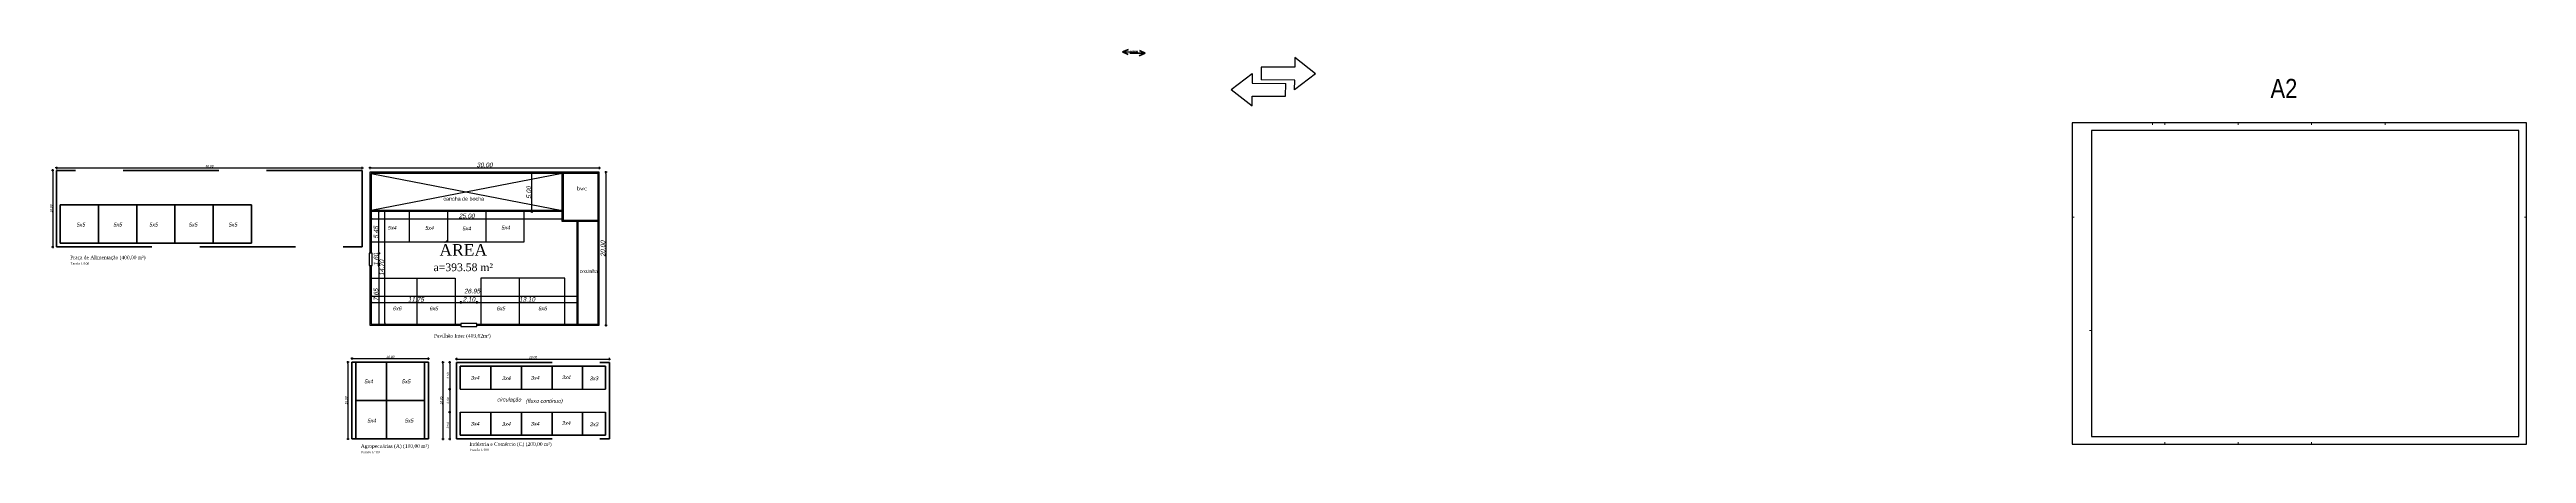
# Model space of a CAD drawing. Header units: metres. Extents: x 2113 to 5678, y -2764 to 956.
# Drawn here: x 3650 to 3974, y 90.9 to 143.7 of the extents above; entities that cross this region are included whole.
import ezdxf

# ---------------------------------------------------------------- set-up
doc = ezdxf.new("R2010")
doc.units = ezdxf.units.M
doc.header["$MEASUREMENT"] = 0
doc.linetypes.add('DASHED2', pattern=[0.375, 0.25, -0.125])
for name, color, linetype in [('COTASOK', 1, 'Continuous'), ('HACHURAS', 8, 'Continuous'), ('PAREDE', 7, 'Continuous'), ('TELHADO', 6, 'Continuous'), ('TextoÁreas', 7, 'Continuous')]:
    doc.layers.add(name, color=color, linetype=linetype)
doc.layers.add('Marcas Prancha', color=254, linetype='Continuous', lineweight=5)
doc.styles.add('JEF', font='times.ttf', dxfattribs={"height": 0.3})
doc.styles.add('ROMANS', font='romans.shx')
doc.styles.get("Standard").update_dxf_attribs({"font": 'arial.ttf'})
doc.styles.add('TimesNewRoman', font='times.ttf')
doc.styles.add('util2000', font='arial.ttf', dxfattribs={"oblique": 12.000028})
doc.dimstyles.new('int_1-50_m_MS_50', dxfattribs={"dimscale": 0.05, "dimtxt": 3, "dimasz": 1.5, "dimexe": 1, "dimexo": 0, "dimgap": 0.75, "dimtad": 1, "dimzin": 1, "dimdsep": 46, "dimtxsty": 'util2000', "dimblk": '_U2_SETA01', "dimcen": 1.5, "dimse1": 1, "dimse2": 1, "dimclrd": 1, "dimclre": 1, "dimclrt": 1, "dimazin": 3, "dimtfac": 1, "dimtix": 1, "dimtmove": 1, "dimatfit": 3, "dimldrblk": '_U2_SETA02', "dimfxl": 1, "dimtzin": 12, "dimarcsym": 0})

# ---------------------------------------------------------------- blocks, each defined once
blk = doc.blocks.new('_U2_SETA01')
at = {"color": 0}
for p, q in [((-1, 0), (1, 0)), ((0, -1), (0, 1))]:
    blk.add_line(p, q, dxfattribs=at)
blk.add_line((-0.5, -0.5), (0.5, 0.5))
blk = doc.blocks.new('*D135')
at = {"layer": 'Defpoints', "color": 0, "ltscale": 0.3, "transparency": 16777216}
for p in [(3691.93, 127.65), (3721.94, 128.22), (3721.94, 127.65)]:
    blk.add_point(p, dxfattribs=at)
at = {"layer": 'PAREDE', "color": 1, "lineweight": -2, "ltscale": 0.3, "transparency": 16777216}
blk.add_line((3692.08, 128.22), (3721.79, 128.22), dxfattribs=at)
at = {"layer": 'PAREDE', "color": 1, "lineweight": -2, "ltscale": 0.3, "transparency": 16777216, "xscale": 0.15, "yscale": 0.15, "zscale": 0.15, "rotation": 180}
blk.add_blockref('_U2_SETA01', (3691.93, 128.22), dxfattribs=at)
at = {"layer": 'PAREDE', "color": 1, "lineweight": -2, "ltscale": 0.3, "transparency": 16777216, "xscale": 0.15, "yscale": 0.15, "zscale": 0.15}
blk.add_blockref('_U2_SETA01', (3721.94, 128.22), dxfattribs=at)
at = {"layer": 'PAREDE', "color": 1, "ltscale": 0.3, "transparency": 16777216, "insert": (3706.93, 128.6), "char_height": 0.3, "attachment_point": 5, "style": 'util2000'}
blk.add_mtext('{\\H2x;30.00}', dxfattribs=at)
blk = doc.blocks.new('_U2_SETA02')
blk.add_solid([(-1, -0.2), (0, 0), (-1, 0.2)])
blk = doc.blocks.new('*D176')
at = {"layer": 'Defpoints', "color": 0, "ltscale": 0.3, "transparency": 16777216}
for p in [(3692.23, 115.45), (3692.08, 107.8), (3693.11, 107.8)]:
    blk.add_point(p, dxfattribs=at)
at = {"layer": 'PAREDE', "color": 1, "lineweight": -2, "ltscale": 0.3, "transparency": 16777216}
blk.add_line((3693.11, 115.3), (3693.11, 107.95), dxfattribs=at)
at = {"layer": 'PAREDE', "color": 1, "lineweight": -2, "ltscale": 0.3, "transparency": 16777216, "xscale": 0.15, "yscale": 0.15, "zscale": 0.15}
for p, rotation in [((3693.11, 115.45), 90), ((3693.11, 107.8), 270)]:
    blk.add_blockref('_U2_SETA01', p, dxfattribs=dict(at, rotation=rotation))
at = {"layer": 'PAREDE', "color": 1, "ltscale": 0.3, "transparency": 16777216, "insert": (3692.73, 111.63), "char_height": 0.3, "attachment_point": 5, "rotation": 90, "style": 'util2000'}
blk.add_mtext('{\\H2x;7.65}', dxfattribs=at)
blk = doc.blocks.new('*D177')
at = {"layer": 'Defpoints', "color": 0, "ltscale": 0.3, "transparency": 16777216}
for p in [(3692.23, 117.05), (3693.11, 117.05), (3692.23, 115.45)]:
    blk.add_point(p, dxfattribs=at)
at = {"layer": 'PAREDE', "color": 1, "lineweight": -2, "ltscale": 0.3, "transparency": 16777216}
for p, q in [((3693.11, 117.2), (3693.11, 117.35)), ((3693.11, 115.45), (3693.11, 117.05)), ((3693.11, 115.3), (3693.11, 115.15))]:
    blk.add_line(p, q, dxfattribs=at)
at = {"layer": 'PAREDE', "color": 1, "lineweight": -2, "ltscale": 0.3, "transparency": 16777216, "xscale": 0.15, "yscale": 0.15, "zscale": 0.15}
for p, rotation in [((3693.11, 117.05), 270), ((3693.11, 115.45), 90)]:
    blk.add_blockref('_U2_SETA01', p, dxfattribs=dict(at, rotation=rotation))
at = {"layer": 'PAREDE', "color": 1, "ltscale": 0.3, "transparency": 16777216, "insert": (3692.73, 116.25), "char_height": 0.3, "attachment_point": 5, "rotation": 90, "style": 'util2000'}
blk.add_mtext('{\\H2x;1.60}', dxfattribs=at)
blk = doc.blocks.new('*D178')
at = {"layer": 'Defpoints', "color": 0, "ltscale": 0.3, "transparency": 16777216}
for p in [(3692.23, 122.5), (3693.11, 122.5), (3692.23, 117.05)]:
    blk.add_point(p, dxfattribs=at)
at = {"layer": 'PAREDE', "color": 1, "lineweight": -2, "ltscale": 0.3, "transparency": 16777216}
blk.add_line((3693.11, 117.2), (3693.11, 122.35), dxfattribs=at)
at = {"layer": 'PAREDE', "color": 1, "lineweight": -2, "ltscale": 0.3, "transparency": 16777216, "xscale": 0.15, "yscale": 0.15, "zscale": 0.15}
for p, rotation in [((3693.11, 122.5), 90), ((3693.11, 117.05), 270)]:
    blk.add_blockref('_U2_SETA01', p, dxfattribs=dict(at, rotation=rotation))
at = {"layer": 'PAREDE', "color": 1, "ltscale": 0.3, "transparency": 16777216, "insert": (3692.73, 119.78), "char_height": 0.3, "attachment_point": 5, "rotation": 90, "style": 'util2000'}
blk.add_mtext('{\\H2x;5.45}', dxfattribs=at)
blk = doc.blocks.new('*D136')
at = {"layer": 'Defpoints', "color": 0, "ltscale": 0.3, "transparency": 16777216}
for p in [(3721.94, 127.65), (3721.96, 107.65), (3722.79, 107.65)]:
    blk.add_point(p, dxfattribs=at)
at = {"layer": 'PAREDE', "color": 1, "lineweight": -2, "ltscale": 0.3, "transparency": 16777216}
blk.add_line((3722.79, 127.5), (3722.79, 107.8), dxfattribs=at)
at = {"layer": 'PAREDE', "color": 1, "lineweight": -2, "ltscale": 0.3, "transparency": 16777216, "xscale": 0.15, "yscale": 0.15, "zscale": 0.15}
for p, rotation in [((3722.79, 127.65), 90), ((3722.79, 107.65), 270)]:
    blk.add_blockref('_U2_SETA01', p, dxfattribs=dict(at, rotation=rotation))
at = {"layer": 'PAREDE', "color": 1, "ltscale": 0.3, "transparency": 16777216, "insert": (3722.41, 117.65), "char_height": 0.3, "attachment_point": 5, "rotation": 90, "style": 'util2000'}
blk.add_mtext('{\\H2x;20.00}', dxfattribs=at)
blk = doc.blocks.new('*D179')
at = {"layer": 'Defpoints', "color": 0, "ltscale": 0.3, "transparency": 16777216}
for p in [(3713.09, 127.5), (3713.55, 127.5), (3713.55, 122.5)]:
    blk.add_point(p, dxfattribs=at)
at = {"layer": 'PAREDE', "color": 1, "lineweight": -2, "ltscale": 0.3, "transparency": 16777216}
blk.add_line((3713.09, 122.65), (3713.09, 127.35), dxfattribs=at)
at = {"layer": 'PAREDE', "color": 1, "lineweight": -2, "ltscale": 0.3, "transparency": 16777216, "xscale": 0.15, "yscale": 0.15, "zscale": 0.15}
for p, rotation in [((3713.09, 127.5), 90), ((3713.09, 122.5), 270)]:
    blk.add_blockref('_U2_SETA01', p, dxfattribs=dict(at, rotation=rotation))
at = {"layer": 'PAREDE', "color": 1, "ltscale": 0.3, "transparency": 16777216, "insert": (3712.71, 125), "char_height": 0.3, "attachment_point": 5, "rotation": 90, "style": 'util2000'}
blk.add_mtext('{\\H2x;5.00}', dxfattribs=at)
blk = doc.blocks.new('*D137')
at = {"layer": 'Defpoints', "color": 0, "ltscale": 0.3, "transparency": 16777216}
for p in [(3703.83, 110.67), (3705.93, 110.67), (3705.93, 110.63)]:
    blk.add_point(p, dxfattribs=at)
at = {"layer": 'PAREDE', "color": 1, "lineweight": -2, "ltscale": 0.3, "transparency": 16777216}
blk.add_line((3703.98, 110.63), (3705.78, 110.63), dxfattribs=at)
at = {"layer": 'PAREDE', "color": 1, "lineweight": -2, "ltscale": 0.3, "transparency": 16777216, "xscale": 0.15, "yscale": 0.15, "zscale": 0.15, "rotation": 180}
blk.add_blockref('_U2_SETA01', (3703.83, 110.63), dxfattribs=at)
at = {"layer": 'PAREDE', "color": 1, "lineweight": -2, "ltscale": 0.3, "transparency": 16777216, "xscale": 0.15, "yscale": 0.15, "zscale": 0.15}
blk.add_blockref('_U2_SETA01', (3705.93, 110.63), dxfattribs=at)
at = {"layer": 'PAREDE', "color": 1, "ltscale": 0.3, "transparency": 16777216, "insert": (3704.88, 111.02), "char_height": 0.3, "attachment_point": 5, "style": 'util2000'}
blk.add_mtext('{\\H2x;2.10}', dxfattribs=at)
blk = doc.blocks.new('*D138')
at = {"layer": 'Defpoints', "color": 0, "ltscale": 0.3, "transparency": 16777216}
for p in [(3693.86, 122.5), (3694.66, 122.5), (3694.66, 107.8)]:
    blk.add_point(p, dxfattribs=at)
at = {"layer": 'PAREDE', "color": 1, "lineweight": -2, "ltscale": 0.3, "transparency": 16777216}
blk.add_line((3693.86, 107.95), (3693.86, 122.35), dxfattribs=at)
at = {"layer": 'PAREDE', "color": 1, "lineweight": -2, "ltscale": 0.3, "transparency": 16777216, "xscale": 0.15, "yscale": 0.15, "zscale": 0.15}
for p, rotation in [((3693.86, 122.5), 90), ((3693.86, 107.8), 270)]:
    blk.add_blockref('_U2_SETA01', p, dxfattribs=dict(at, rotation=rotation))
at = {"layer": 'PAREDE', "color": 1, "ltscale": 0.3, "transparency": 16777216, "insert": (3693.48, 115.15), "char_height": 0.3, "attachment_point": 5, "rotation": 90, "style": 'util2000'}
blk.add_mtext('{\\H2x;14.70}', dxfattribs=at)
blk = doc.blocks.new('*D139')
at = {"layer": 'Defpoints', "color": 0, "ltscale": 0.3, "transparency": 16777216}
for p in [(3692.08, 111.11), (3703.83, 110.63), (3703.83, 107.89)]:
    blk.add_point(p, dxfattribs=at)
at = {"layer": 'PAREDE', "color": 1, "lineweight": -2, "ltscale": 0.3, "transparency": 16777216}
blk.add_line((3692.23, 110.63), (3703.68, 110.63), dxfattribs=at)
at = {"layer": 'PAREDE', "color": 1, "lineweight": -2, "ltscale": 0.3, "transparency": 16777216, "xscale": 0.15, "yscale": 0.15, "zscale": 0.15, "rotation": 180}
blk.add_blockref('_U2_SETA01', (3692.08, 110.63), dxfattribs=at)
at = {"layer": 'PAREDE', "color": 1, "lineweight": -2, "ltscale": 0.3, "transparency": 16777216, "xscale": 0.15, "yscale": 0.15, "zscale": 0.15}
blk.add_blockref('_U2_SETA01', (3703.83, 110.63), dxfattribs=at)
at = {"layer": 'PAREDE', "color": 1, "ltscale": 0.3, "transparency": 16777216, "insert": (3697.95, 111.02), "char_height": 0.3, "attachment_point": 5, "style": 'util2000'}
blk.add_mtext('{\\H2x;11.75}', dxfattribs=at)
blk = doc.blocks.new('*D140')
at = {"layer": 'Defpoints', "color": 0, "ltscale": 0.3, "transparency": 16777216}
for p in [(3719.02, 110.63), (3705.93, 107.89), (3719.02, 108.45)]:
    blk.add_point(p, dxfattribs=at)
at = {"layer": 'PAREDE', "color": 1, "lineweight": -2, "ltscale": 0.3, "transparency": 16777216}
blk.add_line((3706.08, 110.63), (3718.87, 110.63), dxfattribs=at)
at = {"layer": 'PAREDE', "color": 1, "lineweight": -2, "ltscale": 0.3, "transparency": 16777216, "xscale": 0.15, "yscale": 0.15, "zscale": 0.15, "rotation": 180}
blk.add_blockref('_U2_SETA01', (3705.93, 110.63), dxfattribs=at)
at = {"layer": 'PAREDE', "color": 1, "lineweight": -2, "ltscale": 0.3, "transparency": 16777216, "xscale": 0.15, "yscale": 0.15, "zscale": 0.15}
blk.add_blockref('_U2_SETA01', (3719.02, 110.63), dxfattribs=at)
at = {"layer": 'PAREDE', "color": 1, "ltscale": 0.3, "transparency": 16777216, "insert": (3712.48, 111.02), "char_height": 0.3, "attachment_point": 5, "style": 'util2000'}
blk.add_mtext('{\\H2x;13.10}', dxfattribs=at)
blk = doc.blocks.new('*D141')
at = {"layer": 'Defpoints', "color": 0, "ltscale": 0.3, "transparency": 16777216}
for p in [(3692.08, 111.18), (3719.02, 111.45), (3719.02, 111.18)]:
    blk.add_point(p, dxfattribs=at)
at = {"layer": 'PAREDE', "color": 1, "lineweight": -2, "ltscale": 0.3, "transparency": 16777216}
blk.add_line((3692.23, 111.45), (3718.87, 111.45), dxfattribs=at)
at = {"layer": 'PAREDE', "color": 1, "lineweight": -2, "ltscale": 0.3, "transparency": 16777216, "xscale": 0.15, "yscale": 0.15, "zscale": 0.15, "rotation": 180}
blk.add_blockref('_U2_SETA01', (3692.08, 111.45), dxfattribs=at)
at = {"layer": 'PAREDE', "color": 1, "lineweight": -2, "ltscale": 0.3, "transparency": 16777216, "xscale": 0.15, "yscale": 0.15, "zscale": 0.15}
blk.add_blockref('_U2_SETA01', (3719.02, 111.45), dxfattribs=at)
at = {"layer": 'PAREDE', "color": 1, "ltscale": 0.3, "transparency": 16777216, "insert": (3705.3, 112.11), "char_height": 0.3, "attachment_point": 5, "style": 'util2000'}
blk.add_mtext('{\\H2x;26.95}', dxfattribs=at)
blk = doc.blocks.new('*D142')
at = {"layer": 'Defpoints', "color": 0, "ltscale": 0.3, "transparency": 16777216}
for p in [(3692.08, 122.5), (3717.08, 122.5), (3717.08, 121.55)]:
    blk.add_point(p, dxfattribs=at)
at = {"layer": 'PAREDE', "color": 1, "lineweight": -2, "ltscale": 0.3, "transparency": 16777216}
blk.add_line((3692.23, 121.55), (3716.93, 121.55), dxfattribs=at)
at = {"layer": 'PAREDE', "color": 1, "lineweight": -2, "ltscale": 0.3, "transparency": 16777216, "xscale": 0.15, "yscale": 0.15, "zscale": 0.15, "rotation": 180}
blk.add_blockref('_U2_SETA01', (3692.08, 121.55), dxfattribs=at)
at = {"layer": 'PAREDE', "color": 1, "lineweight": -2, "ltscale": 0.3, "transparency": 16777216, "xscale": 0.15, "yscale": 0.15, "zscale": 0.15}
blk.add_blockref('_U2_SETA01', (3717.08, 121.55), dxfattribs=at)
at = {"layer": 'PAREDE', "color": 1, "ltscale": 0.3, "transparency": 16777216, "insert": (3704.58, 121.93), "char_height": 0.3, "attachment_point": 5, "style": 'util2000'}
blk.add_mtext('{\\H2x;25.00}', dxfattribs=at)
blk = doc.blocks.new('*D143')
at = {"layer": 'Defpoints', "color": 0, "ltscale": 0.3, "transparency": 16777216}
for p in [(3650.92, 127.89), (3690.93, 128.22), (3690.93, 128.22)]:
    blk.add_point(p, dxfattribs=at)
at = {"layer": 'PAREDE', "color": 1, "lineweight": -2, "ltscale": 0.3, "transparency": 16777216}
blk.add_line((3651.07, 128.22), (3690.78, 128.22), dxfattribs=at)
at = {"layer": 'PAREDE', "color": 1, "lineweight": -2, "ltscale": 0.3, "transparency": 16777216, "xscale": 0.15, "yscale": 0.15, "zscale": 0.15, "rotation": 180}
blk.add_blockref('_U2_SETA01', (3650.92, 128.22), dxfattribs=at)
at = {"layer": 'PAREDE', "color": 1, "lineweight": -2, "ltscale": 0.3, "transparency": 16777216, "xscale": 0.15, "yscale": 0.15, "zscale": 0.15}
blk.add_blockref('_U2_SETA01', (3690.93, 128.22), dxfattribs=at)
at = {"layer": 'PAREDE', "color": 1, "ltscale": 0.3, "transparency": 16777216, "insert": (3670.93, 128.45), "char_height": 0.3, "attachment_point": 5, "style": 'util2000'}
blk.add_mtext('40.00', dxfattribs=at)
blk = doc.blocks.new('*D144')
at = {"layer": 'Defpoints', "color": 0, "ltscale": 0.3, "transparency": 16777216}
for p in [(3650.92, 127.89), (3650.45, 117.89), (3650.92, 117.89)]:
    blk.add_point(p, dxfattribs=at)
at = {"layer": 'PAREDE', "color": 1, "lineweight": -2, "ltscale": 0.3, "transparency": 16777216}
blk.add_line((3650.45, 127.74), (3650.45, 118.04), dxfattribs=at)
at = {"layer": 'PAREDE', "color": 1, "lineweight": -2, "ltscale": 0.3, "transparency": 16777216, "xscale": 0.15, "yscale": 0.15, "zscale": 0.15}
for p, rotation in [((3650.45, 127.89), 90), ((3650.45, 117.89), 270)]:
    blk.add_blockref('_U2_SETA01', p, dxfattribs=dict(at, rotation=rotation))
at = {"layer": 'PAREDE', "color": 1, "ltscale": 0.3, "transparency": 16777216, "insert": (3650.23, 122.89), "char_height": 0.3, "attachment_point": 5, "rotation": 90, "style": 'util2000'}
blk.add_mtext('10.00', dxfattribs=at)
blk = doc.blocks.new('*D165')
at = {"layer": 'Defpoints', "color": 0, "ltscale": 0.3, "transparency": 16777216}
for p in [(3689.58, 102.8), (3699.58, 103.28), (3699.58, 102.8)]:
    blk.add_point(p, dxfattribs=at)
at = {"layer": 'PAREDE', "color": 1, "lineweight": -2, "ltscale": 0.3, "transparency": 16777216}
blk.add_line((3689.73, 103.28), (3699.43, 103.28), dxfattribs=at)
at = {"layer": 'PAREDE', "color": 1, "lineweight": -2, "ltscale": 0.3, "transparency": 16777216, "xscale": 0.15, "yscale": 0.15, "zscale": 0.15, "rotation": 180}
blk.add_blockref('_U2_SETA01', (3689.58, 103.28), dxfattribs=at)
at = {"layer": 'PAREDE', "color": 1, "lineweight": -2, "ltscale": 0.3, "transparency": 16777216, "xscale": 0.15, "yscale": 0.15, "zscale": 0.15}
blk.add_blockref('_U2_SETA01', (3699.58, 103.28), dxfattribs=at)
at = {"layer": 'PAREDE', "color": 1, "ltscale": 0.3, "transparency": 16777216, "insert": (3694.58, 103.51), "char_height": 0.3, "attachment_point": 5, "style": 'util2000'}
blk.add_mtext('10.00', dxfattribs=at)
blk = doc.blocks.new('*D166')
at = {"layer": 'Defpoints', "color": 0, "ltscale": 0.3, "transparency": 16777216}
for p in [(3689.58, 102.8), (3689.05, 92.8), (3689.58, 92.8)]:
    blk.add_point(p, dxfattribs=at)
at = {"layer": 'PAREDE', "color": 1, "lineweight": -2, "ltscale": 0.3, "transparency": 16777216}
blk.add_line((3689.05, 102.65), (3689.05, 92.95), dxfattribs=at)
at = {"layer": 'PAREDE', "color": 1, "lineweight": -2, "ltscale": 0.3, "transparency": 16777216, "xscale": 0.15, "yscale": 0.15, "zscale": 0.15}
for p, rotation in [((3689.05, 102.8), 90), ((3689.05, 92.8), 270)]:
    blk.add_blockref('_U2_SETA01', p, dxfattribs=dict(at, rotation=rotation))
at = {"layer": 'PAREDE', "color": 1, "ltscale": 0.3, "transparency": 16777216, "insert": (3688.82, 97.8), "char_height": 0.3, "attachment_point": 5, "rotation": 90, "style": 'util2000'}
blk.add_mtext('10.00', dxfattribs=at)
blk = doc.blocks.new('*D182')
at = {"layer": 'Defpoints', "color": 0, "ltscale": 0.3, "transparency": 16777216}
for p in [(3703.24, 102.78), (3723.24, 103.23), (3723.24, 102.78)]:
    blk.add_point(p, dxfattribs=at)
at = {"layer": 'PAREDE', "color": 1, "lineweight": -2, "ltscale": 0.3, "transparency": 16777216}
blk.add_line((3703.39, 103.23), (3723.09, 103.23), dxfattribs=at)
at = {"layer": 'PAREDE', "color": 1, "lineweight": -2, "ltscale": 0.3, "transparency": 16777216, "xscale": 0.15, "yscale": 0.15, "zscale": 0.15, "rotation": 180}
blk.add_blockref('_U2_SETA01', (3703.24, 103.23), dxfattribs=at)
at = {"layer": 'PAREDE', "color": 1, "lineweight": -2, "ltscale": 0.3, "transparency": 16777216, "xscale": 0.15, "yscale": 0.15, "zscale": 0.15}
blk.add_blockref('_U2_SETA01', (3723.24, 103.23), dxfattribs=at)
at = {"layer": 'PAREDE', "color": 1, "ltscale": 0.3, "transparency": 16777216, "insert": (3713.24, 103.46), "char_height": 0.3, "attachment_point": 5, "style": 'util2000'}
blk.add_mtext('20.00', dxfattribs=at)
blk = doc.blocks.new('*D167')
at = {"layer": 'Defpoints', "color": 0, "ltscale": 0.3, "transparency": 16777216}
for p in [(3703.22, 102.78), (3701.48, 92.78), (3703.57, 92.78)]:
    blk.add_point(p, dxfattribs=at)
at = {"layer": 'PAREDE', "color": 1, "lineweight": -2, "ltscale": 0.3, "transparency": 16777216}
blk.add_line((3701.48, 102.63), (3701.48, 92.93), dxfattribs=at)
at = {"layer": 'PAREDE', "color": 1, "lineweight": -2, "ltscale": 0.3, "transparency": 16777216, "xscale": 0.15, "yscale": 0.15, "zscale": 0.15}
for p, rotation in [((3701.48, 102.78), 90), ((3701.48, 92.78), 270)]:
    blk.add_blockref('_U2_SETA01', p, dxfattribs=dict(at, rotation=rotation))
at = {"layer": 'PAREDE', "color": 1, "ltscale": 0.3, "transparency": 16777216, "insert": (3701.25, 97.78), "char_height": 0.3, "attachment_point": 5, "rotation": 90, "style": 'util2000'}
blk.add_mtext('10.00', dxfattribs=at)
blk = doc.blocks.new('*D168')
at = {"layer": 'Defpoints', "color": 0, "ltscale": 0.3, "transparency": 16777216}
for p in [(3703.25, 102.78), (3702.37, 99.28), (3703.1, 99.28)]:
    blk.add_point(p, dxfattribs=at)
at = {"layer": 'PAREDE', "color": 1, "lineweight": -2, "ltscale": 0.3, "transparency": 16777216}
blk.add_line((3702.37, 102.63), (3702.37, 99.43), dxfattribs=at)
at = {"layer": 'PAREDE', "color": 1, "lineweight": -2, "ltscale": 0.3, "transparency": 16777216, "xscale": 0.15, "yscale": 0.15, "zscale": 0.15}
for p, rotation in [((3702.37, 102.78), 90), ((3702.37, 99.28), 270)]:
    blk.add_blockref('_U2_SETA01', p, dxfattribs=dict(at, rotation=rotation))
at = {"layer": 'PAREDE', "color": 1, "ltscale": 0.3, "transparency": 16777216, "insert": (3702.14, 101.03), "char_height": 0.3, "attachment_point": 5, "rotation": 90, "style": 'util2000'}
blk.add_mtext('3.50', dxfattribs=at)
blk = doc.blocks.new('*D169')
at = {"layer": 'Defpoints', "color": 0, "ltscale": 0.3, "transparency": 16777216}
for p in [(3703.1, 99.28), (3702.37, 96.28), (3703.04, 96.28)]:
    blk.add_point(p, dxfattribs=at)
at = {"layer": 'PAREDE', "color": 1, "lineweight": -2, "ltscale": 0.3, "transparency": 16777216}
blk.add_line((3702.37, 99.13), (3702.37, 96.43), dxfattribs=at)
at = {"layer": 'PAREDE', "color": 1, "lineweight": -2, "ltscale": 0.3, "transparency": 16777216, "xscale": 0.15, "yscale": 0.15, "zscale": 0.15}
for p, rotation in [((3702.37, 99.28), 90), ((3702.37, 96.28), 270)]:
    blk.add_blockref('_U2_SETA01', p, dxfattribs=dict(at, rotation=rotation))
at = {"layer": 'PAREDE', "color": 1, "ltscale": 0.3, "transparency": 16777216, "insert": (3702.14, 97.78), "char_height": 0.3, "attachment_point": 5, "rotation": 90, "style": 'util2000'}
blk.add_mtext('3.00', dxfattribs=at)
blk = doc.blocks.new('*D170')
at = {"layer": 'Defpoints', "color": 0, "ltscale": 0.3, "transparency": 16777216}
for p in [(3703.04, 96.28), (3702.37, 92.78), (3702.97, 92.78)]:
    blk.add_point(p, dxfattribs=at)
at = {"layer": 'PAREDE', "color": 1, "lineweight": -2, "ltscale": 0.3, "transparency": 16777216}
blk.add_line((3702.37, 96.13), (3702.37, 92.93), dxfattribs=at)
at = {"layer": 'PAREDE', "color": 1, "lineweight": -2, "ltscale": 0.3, "transparency": 16777216, "xscale": 0.15, "yscale": 0.15, "zscale": 0.15}
for p, rotation in [((3702.37, 96.28), 90), ((3702.37, 92.78), 270)]:
    blk.add_blockref('_U2_SETA01', p, dxfattribs=dict(at, rotation=rotation))
at = {"layer": 'PAREDE', "color": 1, "ltscale": 0.3, "transparency": 16777216, "insert": (3702.14, 94.53), "char_height": 0.3, "attachment_point": 5, "rotation": 90, "style": 'util2000'}
blk.add_mtext('3.50', dxfattribs=at)
blk = doc.blocks.new('*D171')
at = {"layer": 'Defpoints', "color": 0, "ltscale": 0.3, "transparency": 16777216}
for p in [(3703.24, 102.78), (3723.24, 103.23), (3723.24, 102.78)]:
    blk.add_point(p, dxfattribs=at)
at = {"layer": 'PAREDE', "color": 1, "lineweight": -2, "ltscale": 0.3, "transparency": 16777216}
blk.add_line((3703.39, 103.23), (3723.09, 103.23), dxfattribs=at)
at = {"layer": 'PAREDE', "color": 1, "lineweight": -2, "ltscale": 0.3, "transparency": 16777216, "xscale": 0.15, "yscale": 0.15, "zscale": 0.15, "rotation": 180}
blk.add_blockref('_U2_SETA01', (3703.24, 103.23), dxfattribs=at)
at = {"layer": 'PAREDE', "color": 1, "lineweight": -2, "ltscale": 0.3, "transparency": 16777216, "xscale": 0.15, "yscale": 0.15, "zscale": 0.15}
blk.add_blockref('_U2_SETA01', (3723.24, 103.23), dxfattribs=at)
at = {"layer": 'PAREDE', "color": 1, "ltscale": 0.3, "transparency": 16777216, "insert": (3713.24, 103.46), "char_height": 0.3, "attachment_point": 5, "style": 'util2000'}
blk.add_mtext('20.00', dxfattribs=at)
blk = doc.blocks.new('*D172')
at = {"layer": 'Defpoints', "color": 0, "ltscale": 0.3, "transparency": 16777216}
for p in [(3703.22, 102.78), (3701.48, 92.78), (3703.57, 92.78)]:
    blk.add_point(p, dxfattribs=at)
at = {"layer": 'PAREDE', "color": 1, "lineweight": -2, "ltscale": 0.3, "transparency": 16777216}
blk.add_line((3701.48, 102.63), (3701.48, 92.93), dxfattribs=at)
at = {"layer": 'PAREDE', "color": 1, "lineweight": -2, "ltscale": 0.3, "transparency": 16777216, "xscale": 0.15, "yscale": 0.15, "zscale": 0.15}
for p, rotation in [((3701.48, 102.78), 90), ((3701.48, 92.78), 270)]:
    blk.add_blockref('_U2_SETA01', p, dxfattribs=dict(at, rotation=rotation))
at = {"layer": 'PAREDE', "color": 1, "ltscale": 0.3, "transparency": 16777216, "insert": (3701.25, 97.78), "char_height": 0.3, "attachment_point": 5, "rotation": 90, "style": 'util2000'}
blk.add_mtext('10.00', dxfattribs=at)
blk = doc.blocks.new('*D173')
at = {"layer": 'Defpoints', "color": 0, "ltscale": 0.3, "transparency": 16777216}
for p in [(3703.25, 102.78), (3702.37, 99.28), (3703.1, 99.28)]:
    blk.add_point(p, dxfattribs=at)
at = {"layer": 'PAREDE', "color": 1, "lineweight": -2, "ltscale": 0.3, "transparency": 16777216}
blk.add_line((3702.37, 102.63), (3702.37, 99.43), dxfattribs=at)
at = {"layer": 'PAREDE', "color": 1, "lineweight": -2, "ltscale": 0.3, "transparency": 16777216, "xscale": 0.15, "yscale": 0.15, "zscale": 0.15}
for p, rotation in [((3702.37, 102.78), 90), ((3702.37, 99.28), 270)]:
    blk.add_blockref('_U2_SETA01', p, dxfattribs=dict(at, rotation=rotation))
at = {"layer": 'PAREDE', "color": 1, "ltscale": 0.3, "transparency": 16777216, "insert": (3702.14, 101.03), "char_height": 0.3, "attachment_point": 5, "rotation": 90, "style": 'util2000'}
blk.add_mtext('3.50', dxfattribs=at)
blk = doc.blocks.new('*D174')
at = {"layer": 'Defpoints', "color": 0, "ltscale": 0.3, "transparency": 16777216}
for p in [(3703.1, 99.28), (3702.37, 96.28), (3703.04, 96.28)]:
    blk.add_point(p, dxfattribs=at)
at = {"layer": 'PAREDE', "color": 1, "lineweight": -2, "ltscale": 0.3, "transparency": 16777216}
blk.add_line((3702.37, 99.13), (3702.37, 96.43), dxfattribs=at)
at = {"layer": 'PAREDE', "color": 1, "lineweight": -2, "ltscale": 0.3, "transparency": 16777216, "xscale": 0.15, "yscale": 0.15, "zscale": 0.15}
for p, rotation in [((3702.37, 99.28), 90), ((3702.37, 96.28), 270)]:
    blk.add_blockref('_U2_SETA01', p, dxfattribs=dict(at, rotation=rotation))
at = {"layer": 'PAREDE', "color": 1, "ltscale": 0.3, "transparency": 16777216, "insert": (3702.14, 97.78), "char_height": 0.3, "attachment_point": 5, "rotation": 90, "style": 'util2000'}
blk.add_mtext('3.00', dxfattribs=at)
blk = doc.blocks.new('*D175')
at = {"layer": 'Defpoints', "color": 0, "ltscale": 0.3, "transparency": 16777216}
for p in [(3703.04, 96.28), (3702.37, 92.78), (3702.97, 92.78)]:
    blk.add_point(p, dxfattribs=at)
at = {"layer": 'PAREDE', "color": 1, "lineweight": -2, "ltscale": 0.3, "transparency": 16777216}
blk.add_line((3702.37, 96.13), (3702.37, 92.93), dxfattribs=at)
at = {"layer": 'PAREDE', "color": 1, "lineweight": -2, "ltscale": 0.3, "transparency": 16777216, "xscale": 0.15, "yscale": 0.15, "zscale": 0.15}
for p, rotation in [((3702.37, 96.28), 90), ((3702.37, 92.78), 270)]:
    blk.add_blockref('_U2_SETA01', p, dxfattribs=dict(at, rotation=rotation))
at = {"layer": 'PAREDE', "color": 1, "ltscale": 0.3, "transparency": 16777216, "insert": (3702.14, 94.53), "char_height": 0.3, "attachment_point": 5, "rotation": 90, "style": 'util2000'}
blk.add_mtext('3.50', dxfattribs=at)
blk = doc.blocks.new('Setaxr01')
for p, q in [((925, 175), (0, 175)), ((0, 175), (0, -175)), ((1500, 0), (925, 450)), ((925, 450), (925, 175)), ((1500, 0), (925, -450)), ((925, -175), (0, -175)), ((925, -450), (925, -175))]:
    blk.add_line(p, q)

msp = doc.modelspace()

# ---------------------------------------------------------------- linework, layer by layer
for p, q in [((3973.965, 134.093), (3914.565, 134.093)), ((3914.565, 134.093), (3914.565, 92.093)), ((3917.065, 133.093), (3917.065, 93.093)), ((3972.965, 133.093), (3917.065, 133.093)), ((3972.965, 93.093), (3972.965, 133.093)), ((3973.965, 92.093), (3973.965, 134.093)), ((3914.565, 92.093), (3973.965, 92.093)), ((3917.065, 93.093), (3972.965, 93.093))]:
    msp.add_line(p, q)
at = {"layer": 'HACHURAS'}
for p, q in [((3703.742, 99.276), (3722.742, 99.276)), ((3703.742, 96.276), (3722.742, 96.276))]:
    msp.add_line(p, q, dxfattribs=at)
at = {"layer": 'Marcas Prancha'}
for p, q in [((3925.065, 134.093), (3925.065, 133.843)), ((3926.665, 133.843), (3926.665, 134.093)), ((3936.265, 133.843), (3936.265, 134.093)), ((3945.865, 133.843), (3945.865, 134.093)), ((3955.465, 133.843), (3955.465, 134.093)), ((3914.815, 121.793), (3914.565, 121.793)), ((3973.965, 121.793), (3973.715, 121.793)), ((3916.815, 106.943), (3917.065, 106.943)), ((3926.665, 92.093), (3926.665, 92.343)), ((3936.265, 92.093), (3936.265, 92.343)), ((3945.865, 92.093), (3945.865, 92.343))]:
    msp.add_line(p, q, dxfattribs=at)
at = {"layer": 'PAREDE'}
for p, q in [((3691.928, 127.65), (3691.928, 117.05)), ((3721.928, 127.65), (3691.928, 127.65)), ((3692.078, 127.5), (3692.078, 117.05)), ((3721.778, 127.5), (3692.078, 127.5)), ((3692.078, 127.5), (3717.078, 122.65)), ((3717.078, 127.5), (3692.078, 122.65)), ((3717.078, 121.2), (3717.078, 127.5)), ((3717.228, 121.35), (3717.228, 127.5)), ((3721.778, 107.8), (3721.778, 127.5)), ((3721.928, 107.65), (3721.928, 127.65)), ((3717.078, 122.65), (3692.078, 122.65)), ((3717.078, 122.65), (3692.078, 122.65)), ((3717.078, 122.5), (3692.078, 122.5)), ((3717.078, 122.5), (3692.078, 122.5)), ((3697.078, 122.5), (3697.078, 118.5)), ((3702.078, 122.5), (3702.078, 118.5)), ((3707.078, 122.5), (3707.078, 118.5)), ((3712.078, 122.5), (3712.078, 118.5)), ((3721.778, 121.2), (3717.078, 121.2)), ((3721.778, 121.35), (3717.228, 121.35)), ((3719.025, 107.8), (3719.025, 121.2)), ((3719.175, 107.8), (3719.175, 121.2)), ((3712.078, 118.5), (3692.078, 118.5)), ((3691.928, 115.45), (3691.928, 107.65)), ((3692.078, 115.45), (3692.078, 107.8)), ((3692.078, 113.8), (3703.078, 113.8)), ((3698.078, 113.8), (3698.078, 107.8)), ((3703.078, 113.8), (3703.078, 107.8)), ((3706.428, 113.8), (3706.428, 107.8)), ((3717.428, 113.8), (3706.428, 113.8)), ((3711.428, 113.8), (3711.428, 107.8)), ((3717.428, 107.8), (3717.428, 113.8)), ((3691.928, 107.65), (3703.828, 107.65)), ((3692.078, 107.8), (3703.828, 107.8)), ((3705.928, 107.8), (3721.778, 107.8)), ((3705.928, 107.65), (3721.928, 107.65))]:
    msp.add_line(p, q, dxfattribs=at)
at = {"layer": 'PAREDE', "lineweight": 80}
for p, q in [((3651.425, 123.391), (3676.425, 123.391)), ((3651.425, 123.391), (3651.425, 118.391)), ((3656.425, 123.391), (3656.425, 118.391)), ((3661.425, 123.391), (3661.425, 118.391)), ((3666.425, 123.391), (3666.425, 118.391)), ((3671.425, 123.391), (3671.425, 118.391)), ((3676.425, 123.391), (3676.425, 118.391)), ((3651.425, 118.391), (3676.425, 118.391)), ((3690.078, 102.805), (3690.078, 92.805)), ((3694.078, 102.805), (3694.078, 92.805)), ((3699.078, 102.805), (3699.078, 92.805)), ((3703.742, 102.276), (3703.742, 99.276)), ((3703.742, 102.276), (3722.742, 102.276)), ((3707.742, 102.276), (3707.742, 99.276)), ((3711.742, 102.276), (3711.742, 99.276)), ((3715.742, 102.276), (3715.742, 99.276)), ((3719.742, 102.276), (3719.742, 99.276)), ((3722.742, 102.276), (3722.742, 99.276)), ((3690.078, 97.805), (3699.078, 97.805)), ((3703.742, 96.276), (3703.742, 93.276)), ((3707.742, 96.276), (3707.742, 93.276)), ((3711.742, 96.276), (3711.742, 93.276)), ((3715.742, 96.276), (3715.742, 93.276)), ((3719.742, 96.276), (3719.742, 93.276)), ((3722.742, 96.276), (3722.742, 93.276)), ((3703.742, 93.276), (3722.742, 93.276))]:
    msp.add_line(p, q, dxfattribs=at)
at = {"layer": 'PAREDE', "linetype": 'DASHED2', "lineweight": 80, "ltscale": 50}
for p, q in [((3703.242, 102.776), (3703.242, 92.776)), ((3703.242, 102.776), (3723.242, 102.776)), ((3723.242, 102.776), (3723.242, 92.776)), ((3703.242, 92.776), (3723.242, 92.776))]:
    msp.add_line(p, q, dxfattribs=at)
for points in [[(3650.925, 117.891), (3690.925, 117.891), (3690.925, 127.891), (3650.925, 127.891)], [(3689.578, 92.805), (3699.578, 92.805), (3699.578, 102.805), (3689.578, 102.805)]]:
    msp.add_lwpolyline(points, close=True, dxfattribs=at)
at = {"layer": 'PAREDE'}
for points in [[(3691.833, 115.45), (3692.233, 115.45), (3692.233, 117.05), (3691.833, 117.05)], [(3705.928, 107.493), (3705.928, 107.893), (3703.828, 107.893), (3703.828, 107.493)]]:
    msp.add_lwpolyline(points, close=True, dxfattribs=at)
at = {"layer": 'TELHADO', "lineweight": 40}
for p, q in [((3790.364, 143.376), (3791.13, 143.687)), ((3792.377, 143.355), (3790.364, 143.376)), ((3790.364, 143.376), (3791.112, 143.023)), ((3792.377, 143.355), (3790.364, 143.376)), ((3790.364, 143.376), (3791.112, 143.023)), ((3791.29, 143.232), (3793.303, 143.211)), ((3791.29, 143.232), (3793.303, 143.211)), ((3793.303, 143.211), (3792.548, 142.874)), ((3793.303, 143.211), (3792.548, 142.874)), ((3793.303, 143.211), (3792.554, 143.564)), ((3793.303, 143.211), (3792.554, 143.564))]:
    msp.add_line(p, q, dxfattribs=at)

# ---------------------------------------------------------------- block references
at = {"layer": 'TELHADO', "lineweight": 40, "xscale": 0.004741178336992526, "yscale": 0.004741178336992526, "zscale": 0.004741178336992526}
for p, rotation in [((3808.493, 140.572), 359.5027525172589), ((3811.695, 138.404), 179.5027525172589)]:
    msp.add_blockref('Setaxr01', p, dxfattribs=dict(at, rotation=rotation))

# ---------------------------------------------------------------- texts
at = {"insert": (3940.494, 139.852), "char_height": 2.5, "attachment_point": 1}
msp.add_mtext_dynamic_manual_height_columns('{\\fDalelands Uncial Condensed|b0|i0|c0|p2;A2}', width=130.3098, gutter_width=12.5, heights=[0], dxfattribs=at)
at = {"layer": 'COTASOK', "style": 'JEF'}
for s, p in [('Praça de Alimentação (400,00 m²)', (3652.735, 116.27)), ('Pavilhão Inter (403,62m²)', (3700.299, 106.041)), ('Agropecuárias (A) (100,00 m²)', (3690.737, 91.615)), ('Indústria e Comércio (C) (200,00 m²)', (3704.946, 91.874))]:
    msp.add_text(s, height=0.46875, dxfattribs=at).set_placement(p)
at = {"layer": 'COTASOK', "attachment_point": 1, "style": 'JEF'}
for s, insert, char_height, width in [('Acesso', (3791.305, 143.646), 0.2344, 1.19172), ('Escala 1/100', (3652.772, 115.858), 0.3125, 11.83437), ('Escala 1/100', (3690.774, 91.202), 0.3125, 11.83437), ('Escala 1/100', (3705.039, 91.516), 0.3125, 11.83437), ('Escala 1/100', (3705.039, 91.516), 0.3125, 11.83437)]:
    msp.add_mtext(s, dxfattribs=dict(at, insert=insert, char_height=char_height, width=width))
at = {"layer": 'PAREDE', "char_height": 0.5, "attachment_point": 1, "rotation": 0, "style": 'ROMANS'}
for s, insert, width in [('{\\f@Arial Unicode MS|b0|i0|c0|p34;\\C256;cancha de bocha}', (3701.539, 124.427), 6.51931), ('{\\fTimes New Roman|b0|i0|c0|p18;bwc}', (3719.015, 125.783), 1.28891), ('{\\fTimes New Roman|b0|i0|c0|p18;bwc}', (3719.015, 125.783), 1.28891), ('{\\fTimes New Roman|b0|i0|c0|p18;cozinha}', (3719.353, 114.968), 1.28891)]:
    msp.add_mtext(s, dxfattribs=dict(at, insert=insert, width=width))
at = {"layer": 'PAREDE', "color": 1, "char_height": 0.5, "attachment_point": 7, "rotation": 359.96781, "style": 'util2000'}
for s, insert in [('{\\f@Arial Unicode MS|b0|i0|c0|p34;\\C256;5x5}', (3653.55, 120.542)), ('{\\f@Arial Unicode MS|b0|i0|c0|p34;\\C256;5x5}', (3658.367, 120.542)), ('{\\f@Arial Unicode MS|b0|i0|c0|p34;\\C256;5x5}', (3663.053, 120.542)), ('{\\f@Arial Unicode MS|b0|i0|c0|p34;\\C256;5x5}', (3668.228, 120.542)), ('{\\f@Arial Unicode MS|b0|i0|c0|p34;\\C256;5x5}', (3673.435, 120.542)), ('{\\f@Arial Unicode MS|b0|i0|c0|p34;\\C256;5x4}', (3694.258, 120.127)), ('{\\f@Arial Unicode MS|b0|i0|c0|p34;\\C256;5x4}', (3699.135, 120.105)), ('{\\f@Arial Unicode MS|b0|i0|c0|p34;\\C256;5x4}', (3704.011, 120.04)), ('{\\f@Arial Unicode MS|b0|i0|c0|p34;\\C256;5x4}', (3709.107, 120.149)), ('{\\f@Arial Unicode MS|b0|i0|c0|p34;\\C256;6x6}', (3694.916, 109.583)), ('{\\f@Arial Unicode MS|b0|i0|c0|p34;\\C256;6x5}', (3699.704, 109.583)), ('{\\f@Arial Unicode MS|b0|i0|c0|p34;\\C256;6x5}', (3708.486, 109.583)), ('{\\f@Arial Unicode MS|b0|i0|c0|p34;\\C256;6x6}', (3713.941, 109.583)), ('{\\f@Arial Unicode MS|b0|i0|c0|p34;\\C256;5x4}', (3691.203, 100.048)), ('{\\f@Arial Unicode MS|b0|i0|c0|p34;\\C256;5x5}', (3696.09, 100.048)), ('{\\f@Arial Unicode MS|b0|i0|c0|p34;\\C256;3x4}', (3705.106, 100.505)), ('{\\f@Arial Unicode MS|b0|i0|c0|p34;\\C256;3x4}', (3709.191, 100.474)), ('{\\f@Arial Unicode MS|b0|i0|c0|p34;\\C256;3x4}', (3712.953, 100.505)), ('{\\f@Arial Unicode MS|b0|i0|c0|p34;\\C256;3x4}', (3717.024, 100.598)), ('{\\f@Arial Unicode MS|b0|i0|c0|p34;\\C256;3x3}', (3720.659, 100.443)), ('{\\f@Arial Unicode MS|b0|i0|c0|p34;\\C256;circulação}', (3708.557, 97.525)), ('{\\f@Arial Unicode MS|b0|i0|c0|p34;\\C256;circulação}', (3708.557, 97.525)), ('{\\f@Arial Unicode MS|b0|i0|c0|p34;\\C256;(fluxo contínuo)}', (3712.3, 97.353)), ('{\\f@Arial Unicode MS|b0|i0|c0|p34;\\C256;(fluxo contínuo)}', (3712.3, 97.353)), ('{\\f@Arial Unicode MS|b0|i0|c0|p34;\\C256;5x4}', (3691.584, 94.92)), ('{\\f@Arial Unicode MS|b0|i0|c0|p34;\\C256;5x5}', (3696.471, 94.92)), ('{\\f@Arial Unicode MS|b0|i0|c0|p34;\\C256;3x4}', (3705.106, 94.505)), ('{\\f@Arial Unicode MS|b0|i0|c0|p34;\\C256;3x4}', (3709.191, 94.474)), ('{\\f@Arial Unicode MS|b0|i0|c0|p34;\\C256;3x4}', (3712.953, 94.505)), ('{\\f@Arial Unicode MS|b0|i0|c0|p34;\\C256;3x4}', (3717.024, 94.598)), ('{\\f@Arial Unicode MS|b0|i0|c0|p34;\\C256;3x3}', (3720.659, 94.443))]:
    msp.add_mtext(s, dxfattribs=dict(at, insert=insert))
at = {"layer": 'TextoÁreas', "insert": (3704.135, 116.477), "char_height": 1.5163, "attachment_point": 5, "style": 'TimesNewRoman'}
msp.add_mtext('{\\C5;ÁREA}\\P{\\H0.6667x;\\C1;a=393.58 m²}', dxfattribs=at)

# ---------------------------------------------------------------- dimensions: what is measured, and where the dimension line sits
at = {"layer": 'PAREDE', "ltscale": 0.3}
for base, p1, p2, picture, middle in [((3650.454, 117.891), (3650.925, 127.891), (3650.925, 117.891), '*D144', (3650.226, 122.891)), ((3689.048, 92.805), (3689.578, 102.805), (3689.578, 92.805), '*D166', (3688.82, 97.805)), ((3701.481, 92.776), (3703.221, 102.776), (3703.569, 92.776), '*D167', (3701.253, 97.776)), ((3701.481, 92.776), (3703.221, 102.776), (3703.569, 92.776), '*D172', (3701.253, 97.776)), ((3702.372, 99.276), (3703.25, 102.776), (3703.1, 99.276), '*D168', (3702.144, 101.026)), ((3702.372, 99.276), (3703.25, 102.776), (3703.1, 99.276), '*D173', (3702.144, 101.026)), ((3702.372, 96.276), (3703.1, 99.276), (3703.036, 96.276), '*D169', (3702.144, 97.776)), ((3702.372, 96.276), (3703.1, 99.276), (3703.036, 96.276), '*D174', (3702.144, 97.776)), ((3702.372, 92.776), (3703.036, 96.276), (3702.972, 92.776), '*D170', (3702.144, 94.526)), ((3702.372, 92.776), (3703.036, 96.276), (3702.972, 92.776), '*D175', (3702.144, 94.526))]:
    dim = msp.add_linear_dim(base=base, p1=p1, p2=p2, angle=90, dimstyle='int_1-50_m_MS_50', override={"dimscale": 0.1}, dxfattribs=at)
    dim.commit()
    dim.dimension.update_dxf_attribs({"geometry": picture, "text_midpoint": middle})
for base, p1, p2, picture, middle in [((3690.928, 128.222), (3650.925, 127.891), (3690.928, 128.222), '*D143', (3670.926, 128.45)), ((3699.578, 103.28), (3689.578, 102.805), (3699.578, 102.805), '*D165', (3694.578, 103.508)), ((3723.242, 103.229), (3703.242, 102.776), (3723.242, 102.776), '*D182', (3713.242, 103.457)), ((3723.242, 103.229), (3703.242, 102.776), (3723.242, 102.776), '*D171', (3713.242, 103.457))]:
    dim = msp.add_linear_dim(base=base, p1=p1, p2=p2, dimstyle='int_1-50_m_MS_50', override={"dimscale": 0.1}, dxfattribs=at)
    dim.commit()
    dim.dimension.update_dxf_attribs({"geometry": picture, "text_midpoint": middle})
for base, p1, p2, text, picture, middle in [((3721.938, 128.222), (3691.928, 127.65), (3721.938, 127.65), '{\\H2x;30.00}', '*D135', (3706.933, 128.603)), ((3717.078, 121.553), (3692.078, 122.5), (3717.078, 122.5), '{\\H2x;<>}', '*D142', (3704.578, 121.934)), ((3703.828, 110.635), (3692.078, 111.108), (3703.828, 107.893), '{\\H2x;<>}', '*D139', (3697.953, 111.016)), ((3705.928, 110.635), (3703.828, 110.665), (3705.928, 110.665), '{\\H2x;<>}', '*D137', (3704.878, 111.016)), ((3719.025, 110.635), (3705.928, 107.893), (3719.025, 108.452), '{\\H2x;<>}', '*D140', (3712.476, 111.016))]:
    dim = msp.add_linear_dim(base=base, p1=p1, p2=p2, text=text, dimstyle='int_1-50_m_MS_50', override={"dimscale": 0.1}, dxfattribs=at)
    dim.commit()
    dim.dimension.update_dxf_attribs({"geometry": picture, "text_midpoint": middle})
for base, p1, p2, picture, middle in [((3713.092, 127.5), (3713.552, 122.5), (3713.552, 127.5), '*D179', (3712.711, 125)), ((3722.793, 107.65), (3721.938, 127.65), (3721.964, 107.65), '*D136', (3722.412, 117.65)), ((3693.115, 122.5), (3692.233, 117.05), (3692.233, 122.5), '*D178', (3692.734, 119.775)), ((3693.863, 122.5), (3694.656, 107.8), (3694.656, 122.5), '*D138', (3693.482, 115.15)), ((3693.115, 117.05), (3692.233, 115.45), (3692.233, 117.05), '*D177', (3692.733, 116.25)), ((3693.115, 107.8), (3692.233, 115.45), (3692.078, 107.8), '*D176', (3692.733, 111.625))]:
    dim = msp.add_linear_dim(base=base, p1=p1, p2=p2, angle=90, text='{\\H2x;<>}', dimstyle='int_1-50_m_MS_50', override={"dimscale": 0.1}, dxfattribs=at)
    dim.commit()
    dim.dimension.update_dxf_attribs({"geometry": picture, "text_midpoint": middle})
dim = msp.add_linear_dim(base=(3719.025, 111.446), p1=(3692.078, 111.177), p2=(3719.025, 111.177), text='{\\H2x;<>}', dimstyle='int_1-50_m_MS_50', override={"dimscale": 0.1}, dxfattribs=at)
dim.commit()
dim.dimension.update_dxf_attribs({"geometry": '*D141', "text_midpoint": (3705.301, 111.725), "dimtype": 160})

doc.saveas('drawing.dxf')
